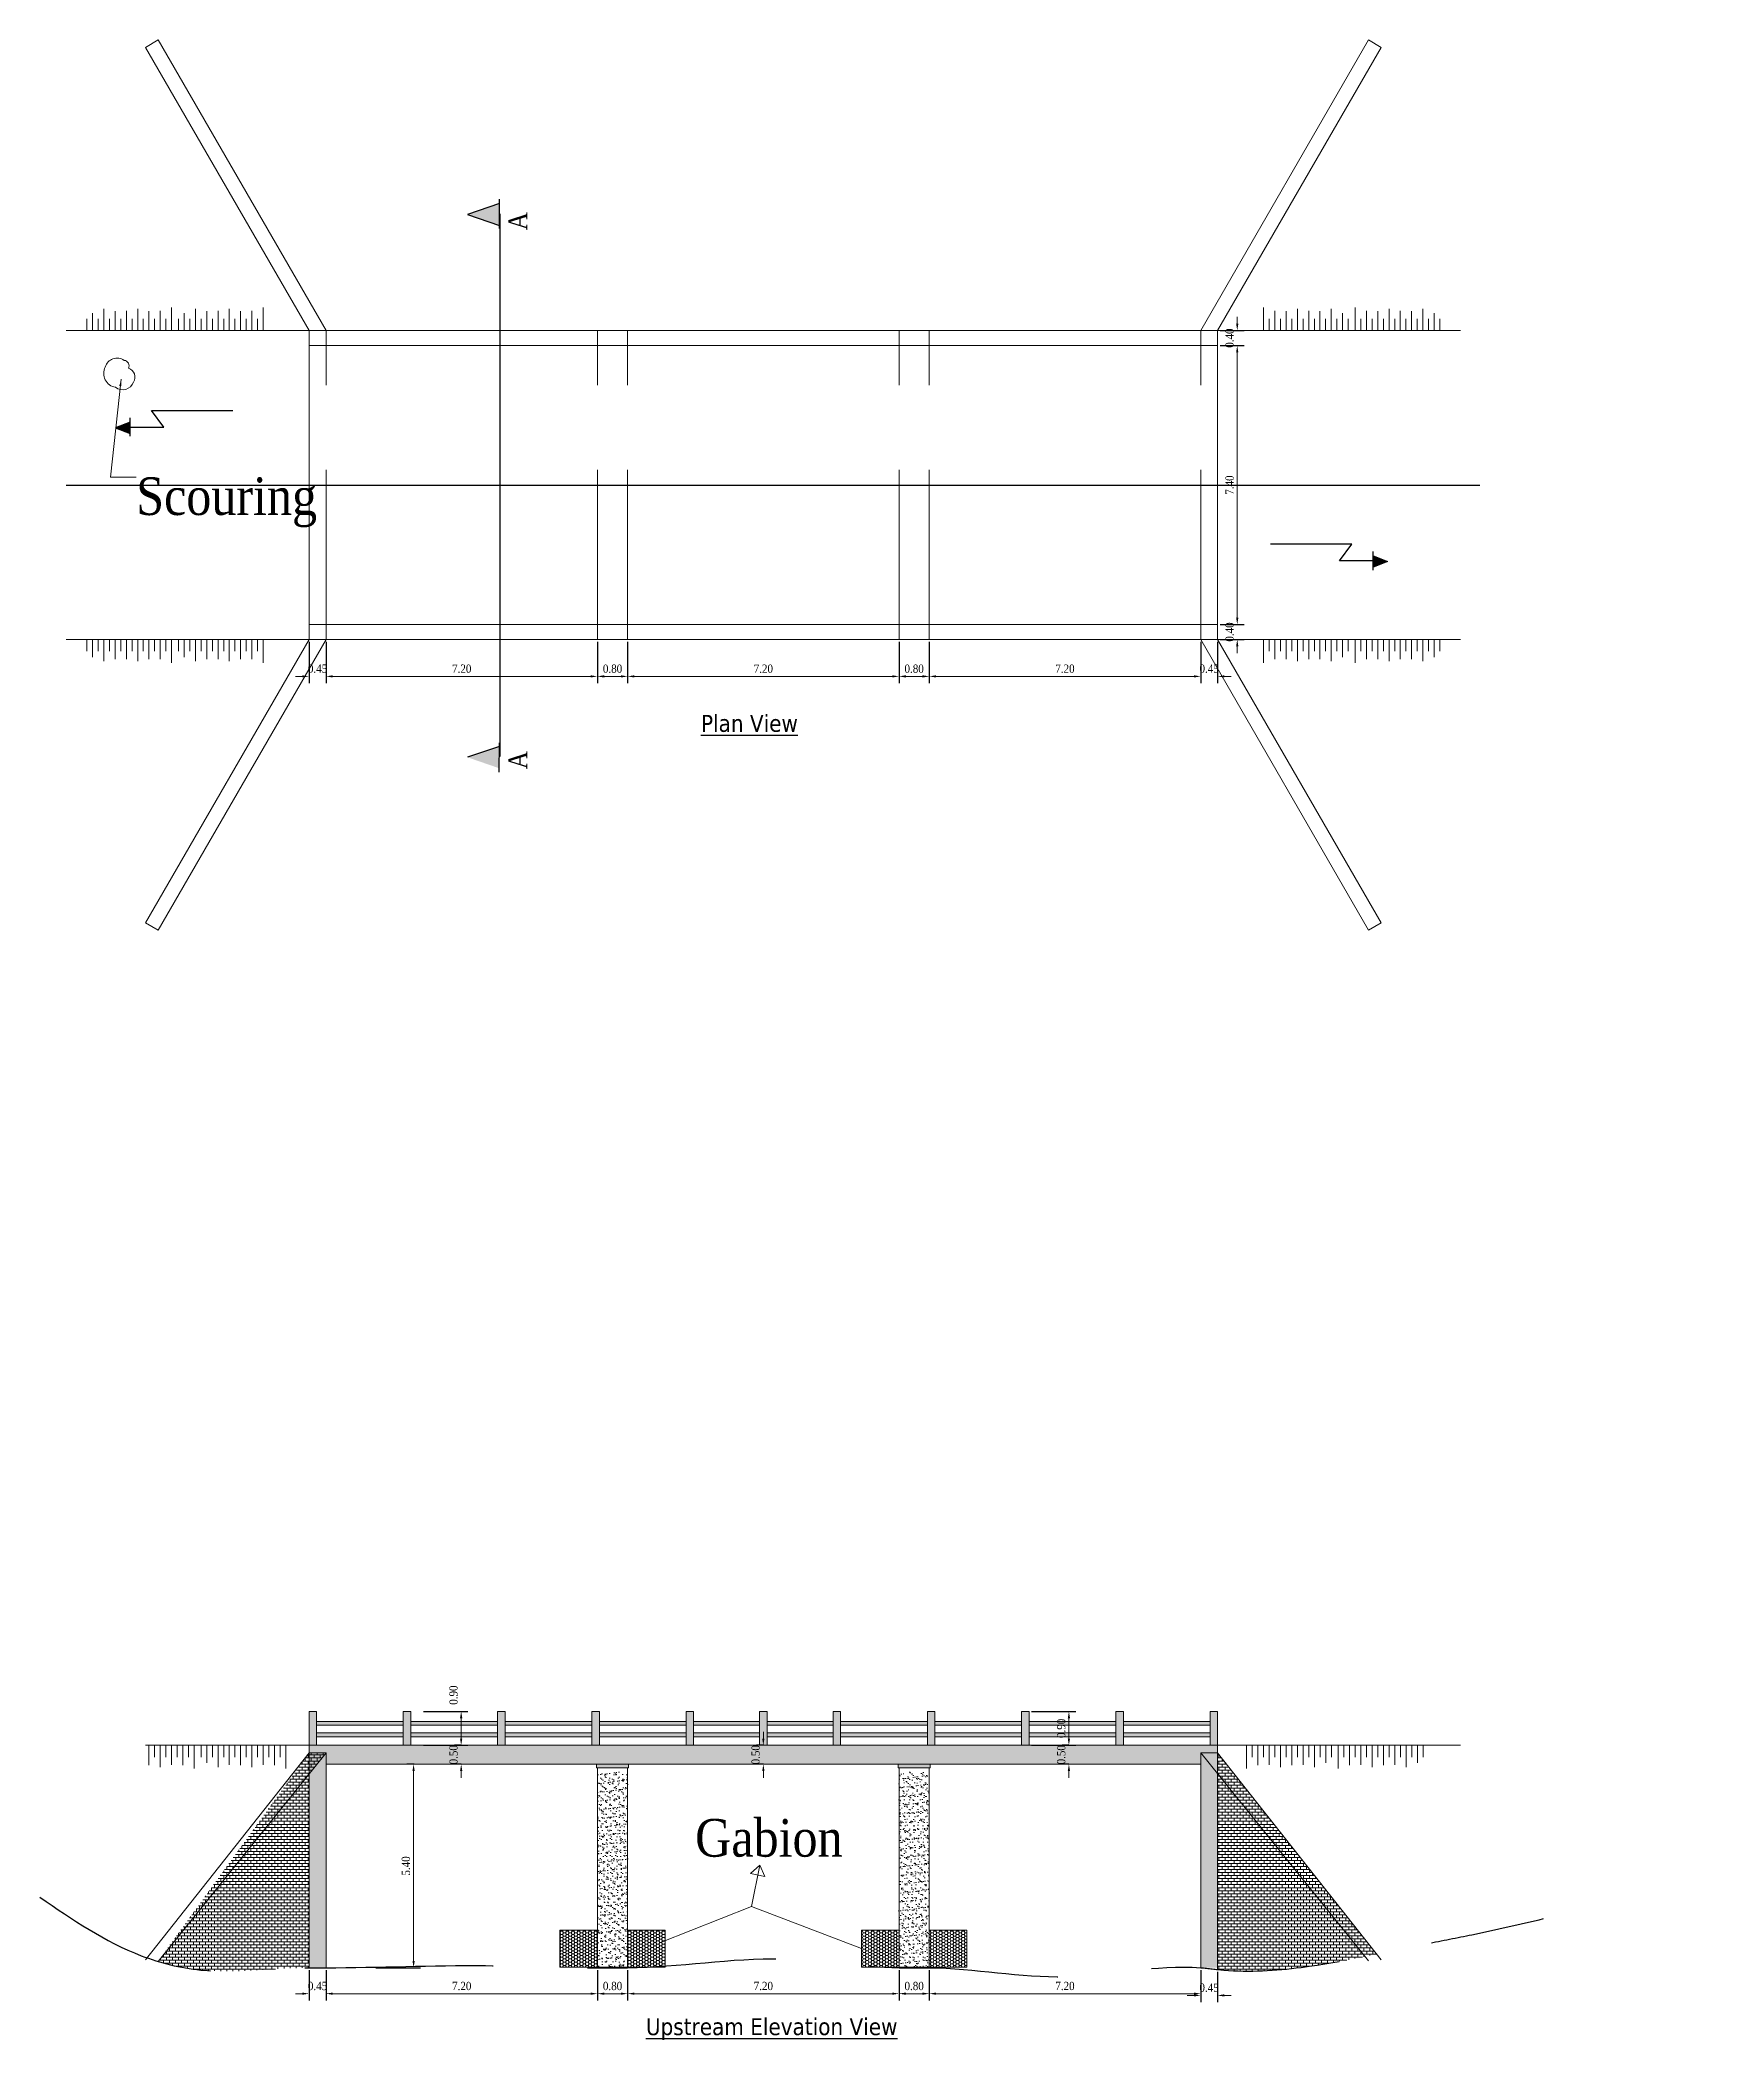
# Model space of a CAD drawing. Header units: inches. Extents: x 11.7 to 110.6, y 5.1 to 58.1.
# Drawn here: x 11.7 to 56.4, y 5.1 to 58.1 of the extents above; entities that cross this region are included whole.
import ezdxf

# ---------------------------------------------------------------- set-up
doc = ezdxf.new("R2010")
doc.units = ezdxf.units.IN
doc.header["$MEASUREMENT"] = 0
doc.linetypes.add('CENTER', pattern=[2, 1.25, -0.25, 0.25, -0.25])
doc.linetypes.add('HIDDEN', pattern=[0.375, 0.25, -0.125])
for name, color, linetype in [('center line', 251, 'CENTER'), ('Direction', 6, 'Continuous'), ('ground', 81, 'Continuous'), ('SUBSTR', 6, 'Continuous'), ('TEXT2', 7, 'Continuous'), ('Vp', 7, 'Continuous')]:
    doc.layers.add(name, color=color, linetype=linetype)
for name, color, linetype, lineweight in [('Damage', 6, 'Continuous', 15), ('dima', 7, 'Continuous', 0), ('hach', 251, 'Continuous', 0), ('hatch1', 251, 'Continuous', 0), ('Railing', 5, 'Continuous', 15), ('text', 1, 'Continuous', 0), ('wall', 4, 'Continuous', 13)]:
    doc.layers.add(name, color=color, linetype=linetype, lineweight=lineweight)
doc.styles.get("Standard").update_dxf_attribs({"font": 'GARA.TTF'})
doc.styles.add('style1', font='txt.shx', dxfattribs={"height": 0.15})
doc.dimstyles.get("Standard").update_dxf_attribs({"dimtxt": 0.35, "dimasz": 0.18, "dimexe": 0.18, "dimexo": 0.0625, "dimgap": 0.09, "dimtad": 1, "dimzin": 0, "dimdsep": 46, "dimtxsty": 'Standard', "dimcen": 0.09, "dimclrd": 253, "dimclre": 21, "dimclrt": 256, "dimadec": 0, "dimazin": 0, "dimtfac": 1, "dimtix": 1, "dimtofl": 0, "dimtmove": 0, "dimatfit": 3, "dimfxl": 1, "dimfxlon": 1, "dimtolj": 1, "dimtzin": 0, "dimlwd": -1, "dimarcsym": 0})
doc.dimstyles.new('Standard$0', dxfattribs={"dimtxt": 1.2, "dimasz": 0.5, "dimexe": 0.28, "dimexo": 0.1625, "dimgap": 0.09, "dimtad": 0, "dimzin": 0, "dimdsep": 46, "dimtxsty": 'style1', "dimblk": 'OPEN30', "dimcen": 0.09, "dimclrd": 1, "dimclre": 5, "dimclrt": 7, "dimadec": 0, "dimazin": 0, "dimtfac": 1, "dimtofl": 0, "dimtmove": 0, "dimatfit": 3, "dimfxl": 0.18, "dimfxlon": 1, "dimtolj": 1, "dimtzin": 0, "dimarcsym": 0})
pattern_1 = [(37.5, (0, 39.88059), (-0.0056694, 0.17341414), [0, -0.1368, 0, -0.153, 0, -0.14625]), (7.5, (0, 39.88059), (0.1592799, 0.2539931), [0, -0.0738, 0, -0.1233, 0, -0.04725]), (327.5, (-0.1107, 39.88059), (0.28027277, 0.0005093), [0, -0.045, 0, -0.162, 0, -0.2115]), (317.5, (-0.1107, 39.88059), (0.2705514, 0.0789908), [0, -0.0225, 0, -0.1062, 0, -0.1215])]
pattern_2 = [(37.5, (0, 0), (-0.0006299336, 0.019268238), [0, -0.0152, 0, -0.017, 0, -0.01625]), (7.5, (0, 0), (0.017697767, 0.02822146), [0, -0.0082, 0, -0.0137, 0, -0.00525]), (327.5, (-0.0123, 0), (0.0311414186, 5.65905e-05), [0, -0.005, 0, -0.018, 0, -0.0235]), (317.5, (-0.0123, 0), (0.030061266, 0.008776756), [0, -0.0025, 0, -0.0118, 0, -0.0135])]

msp = doc.modelspace()

# ---------------------------------------------------------------- texts
at = {"layer": 'dima', "color": 1, "insert": (29.065, 10.943), "char_height": 1, "width": 2.4352, "attachment_point": 1}
msp.add_mtext('{\\C7;Gabion}', dxfattribs=at)
at = {"layer": 'hach', "char_height": 0.5, "width": 0.99135, "attachment_point": 1, "rotation": 90}
for insert in [(24.11, 53.088), (24.11, 38.79)]:
    msp.add_mtext('{\\fGaramond|b0|i0|c0|p18;\\C2;A}', dxfattribs=dict(at, insert=insert))
at = {"layer": 'TEXT2', "char_height": 0.45, "attachment_point": 1}
for s, insert, width in [('{\\fTahoma|b0|i0|c0|p34;\\LPlan View}', (29.22, 40.231), 6.69771), ('{\\fTahoma|b0|i0|c0|p34;\\LUpstream Elevation View}', (27.759, 5.658), 9.54985)]:
    msp.add_mtext(s, dxfattribs=dict(at, insert=insert, width=width))
at = {"layer": 'Vp', "color": 2, "insert": (14.239, 46.534), "char_height": 1, "width": 2.73741, "attachment_point": 1}
msp.add_mtext('{\\C6;Scouring}', dxfattribs=at)

# ---------------------------------------------------------------- blocks, each defined once
blk = doc.blocks.new('*D3')
at = {"layer": 'Defpoints', "color": 0}
for p in [(21.597, 12.396), (21.678, 12.396), (19.274, 6.996)]:
    blk.add_point(p, dxfattribs=at)
at = {"layer": 'dima', "color": 21, "lineweight": -2}
for p, q in [((21.615, 12.396), (21.417, 12.396)), ((20.597, 6.996), (21.777, 6.996))]:
    blk.add_line(p, q, dxfattribs=at)
at = {"layer": 'dima', "color": 253}
blk.add_line((21.597, 7.176), (21.597, 12.216), dxfattribs=at)
for points in [[(21.567, 12.216), (21.627, 12.216), (21.597, 12.396)], [(21.567, 7.176), (21.627, 7.176), (21.597, 6.996)]]:
    blk.add_solid(points, dxfattribs=at)
at = {"layer": 'dima', "insert": (21.394, 9.696), "char_height": 0.22, "attachment_point": 5, "rotation": 90}
blk.add_mtext('\\A1;5.40', dxfattribs=at)
blk = doc.blocks.new('*D4')
at = {"layer": 'Defpoints', "color": 0}
for p in [(22.859, 12.896), (22.859, 12.896), (22.859, 12.396)]:
    blk.add_point(p, dxfattribs=at)
at = {"layer": 'dima', "color": 21, "lineweight": -2}
for p, q in [((22.859, 12.896), (22.679, 12.896)), ((22.859, 12.396), (22.679, 12.396))]:
    blk.add_line(p, q, dxfattribs=at)
at = {"layer": 'dima', "color": 253}
for p, q in [((22.859, 13.076), (22.859, 13.256)), ((22.859, 12.216), (22.859, 12.036))]:
    blk.add_line(p, q, dxfattribs=at)
for points in [[(22.829, 13.076), (22.889, 13.076), (22.859, 12.896)], [(22.829, 12.216), (22.889, 12.216), (22.859, 12.396)]]:
    blk.add_solid(points, dxfattribs=at)
at = {"layer": 'dima', "insert": (22.656, 12.646), "char_height": 0.22, "attachment_point": 5, "rotation": 90}
blk.add_mtext('\\A1;0.50', dxfattribs=at)
blk = doc.blocks.new('*D5')
at = {"layer": 'Defpoints', "color": 0}
for p in [(21.524, 13.796), (22.859, 13.796), (21.524, 12.896)]:
    blk.add_point(p, dxfattribs=at)
at = {"layer": 'dima', "color": 21, "lineweight": -2}
for p, q in [((21.859, 13.796), (23.039, 13.796)), ((21.859, 12.896), (23.039, 12.896))]:
    blk.add_line(p, q, dxfattribs=at)
at = {"layer": 'dima', "color": 253}
blk.add_line((22.859, 13.076), (22.859, 13.616), dxfattribs=at)
for points in [[(22.829, 13.616), (22.889, 13.616), (22.859, 13.796)], [(22.829, 13.076), (22.889, 13.076), (22.859, 12.896)]]:
    blk.add_solid(points, dxfattribs=at)
at = {"layer": 'dima', "insert": (22.656, 14.228), "char_height": 0.22, "attachment_point": 5, "rotation": 90}
blk.add_mtext('\\A1;0.90', dxfattribs=at)
blk = doc.blocks.new('*D6')
at = {"layer": 'Defpoints', "color": 0}
for p in [(30.874, 12.896), (30.899, 12.896), (30.899, 12.396)]:
    blk.add_point(p, dxfattribs=at)
at = {"layer": 'dima', "color": 21, "lineweight": -2}
for p, q in [((30.874, 12.896), (30.694, 12.896)), ((30.874, 12.396), (30.694, 12.396))]:
    blk.add_line(p, q, dxfattribs=at)
at = {"layer": 'dima', "color": 253}
for p, q in [((30.874, 13.076), (30.874, 13.256)), ((30.874, 12.216), (30.874, 12.036))]:
    blk.add_line(p, q, dxfattribs=at)
for points in [[(30.844, 13.076), (30.904, 13.076), (30.874, 12.896)], [(30.844, 12.216), (30.904, 12.216), (30.874, 12.396)]]:
    blk.add_solid(points, dxfattribs=at)
at = {"layer": 'dima', "insert": (30.671, 12.646), "char_height": 0.22, "attachment_point": 5, "rotation": 90}
blk.add_mtext('\\A1;0.50', dxfattribs=at)
blk = doc.blocks.new('*D7')
at = {"layer": 'Defpoints', "color": 0}
for p in [(38.979, 12.896), (38.979, 12.896), (38.979, 12.396)]:
    blk.add_point(p, dxfattribs=at)
at = {"layer": 'dima', "color": 21, "lineweight": -2}
for p, q in [((38.979, 12.896), (38.799, 12.896)), ((38.979, 12.396), (38.799, 12.396))]:
    blk.add_line(p, q, dxfattribs=at)
at = {"layer": 'dima', "color": 253}
for p, q in [((38.979, 13.076), (38.979, 13.256)), ((38.979, 12.216), (38.979, 12.036))]:
    blk.add_line(p, q, dxfattribs=at)
for points in [[(38.949, 13.076), (39.009, 13.076), (38.979, 12.896)], [(38.949, 12.216), (39.009, 12.216), (38.979, 12.396)]]:
    blk.add_solid(points, dxfattribs=at)
at = {"layer": 'dima', "insert": (38.776, 12.646), "char_height": 0.22, "attachment_point": 5, "rotation": 90}
blk.add_mtext('\\A1;0.50', dxfattribs=at)
blk = doc.blocks.new('*D8')
at = {"layer": 'Defpoints', "color": 0}
for p in [(18.824, 6.996), (19.274, 6.996), (19.274, 6.308)]:
    blk.add_point(p, dxfattribs=at)
at = {"layer": 'dima', "color": 21, "lineweight": -2}
for p, q in [((18.824, 6.934), (18.824, 6.128)), ((19.274, 6.934), (19.274, 6.128))]:
    blk.add_line(p, q, dxfattribs=at)
at = {"layer": 'dima', "color": 253}
for p, q in [((18.644, 6.308), (18.464, 6.308)), ((19.454, 6.308), (19.634, 6.308))]:
    blk.add_line(p, q, dxfattribs=at)
for points in [[(18.644, 6.338), (18.644, 6.278), (18.824, 6.308)], [(19.454, 6.338), (19.454, 6.278), (19.274, 6.308)]]:
    blk.add_solid(points, dxfattribs=at)
at = {"layer": 'dima', "insert": (19.049, 6.51), "char_height": 0.22, "attachment_point": 5}
blk.add_mtext('\\A1;0.45', dxfattribs=at)
blk = doc.blocks.new('*D9')
at = {"layer": 'Defpoints', "color": 0}
for p in [(19.274, 6.996), (26.474, 6.996), (26.474, 6.308)]:
    blk.add_point(p, dxfattribs=at)
at = {"layer": 'dima', "color": 21, "lineweight": -2}
for p, q in [((19.274, 6.934), (19.274, 6.128)), ((26.474, 6.934), (26.474, 6.128))]:
    blk.add_line(p, q, dxfattribs=at)
at = {"layer": 'dima', "color": 253}
blk.add_line((19.454, 6.308), (26.294, 6.308), dxfattribs=at)
for points in [[(19.454, 6.338), (19.454, 6.278), (19.274, 6.308)], [(26.294, 6.338), (26.294, 6.278), (26.474, 6.308)]]:
    blk.add_solid(points, dxfattribs=at)
at = {"layer": 'dima', "insert": (22.874, 6.51), "char_height": 0.22, "attachment_point": 5}
blk.add_mtext('\\A1;7.20', dxfattribs=at)
blk = doc.blocks.new('*D10')
at = {"layer": 'Defpoints', "color": 0}
for p in [(26.474, 6.996), (27.274, 6.996), (27.274, 6.308)]:
    blk.add_point(p, dxfattribs=at)
at = {"layer": 'dima', "color": 21, "lineweight": -2}
for p, q in [((26.474, 6.934), (26.474, 6.128)), ((27.274, 6.934), (27.274, 6.128))]:
    blk.add_line(p, q, dxfattribs=at)
at = {"layer": 'dima', "color": 253}
blk.add_line((26.654, 6.308), (27.094, 6.308), dxfattribs=at)
for points in [[(26.654, 6.338), (26.654, 6.278), (26.474, 6.308)], [(27.094, 6.338), (27.094, 6.278), (27.274, 6.308)]]:
    blk.add_solid(points, dxfattribs=at)
at = {"layer": 'dima', "insert": (26.874, 6.51), "char_height": 0.22, "attachment_point": 5}
blk.add_mtext('\\A1;0.80', dxfattribs=at)
blk = doc.blocks.new('*D11')
at = {"layer": 'Defpoints', "color": 0}
for p in [(27.274, 6.996), (34.474, 6.996), (34.474, 6.308)]:
    blk.add_point(p, dxfattribs=at)
at = {"layer": 'dima', "color": 21, "lineweight": -2}
for p, q in [((27.274, 6.934), (27.274, 6.128)), ((34.474, 6.934), (34.474, 6.128))]:
    blk.add_line(p, q, dxfattribs=at)
at = {"layer": 'dima', "color": 253}
blk.add_line((27.454, 6.308), (34.294, 6.308), dxfattribs=at)
for points in [[(27.454, 6.338), (27.454, 6.278), (27.274, 6.308)], [(34.294, 6.338), (34.294, 6.278), (34.474, 6.308)]]:
    blk.add_solid(points, dxfattribs=at)
at = {"layer": 'dima', "insert": (30.874, 6.51), "char_height": 0.22, "attachment_point": 5}
blk.add_mtext('\\A1;7.20', dxfattribs=at)
blk = doc.blocks.new('*D12')
at = {"layer": 'Defpoints', "color": 0}
for p in [(34.474, 6.996), (35.274, 6.996), (35.274, 6.308)]:
    blk.add_point(p, dxfattribs=at)
at = {"layer": 'dima', "color": 21, "lineweight": -2}
for p, q in [((34.474, 6.934), (34.474, 6.128)), ((35.274, 6.934), (35.274, 6.128))]:
    blk.add_line(p, q, dxfattribs=at)
at = {"layer": 'dima', "color": 253}
blk.add_line((34.654, 6.308), (35.094, 6.308), dxfattribs=at)
for points in [[(34.654, 6.338), (34.654, 6.278), (34.474, 6.308)], [(35.094, 6.338), (35.094, 6.278), (35.274, 6.308)]]:
    blk.add_solid(points, dxfattribs=at)
at = {"layer": 'dima', "insert": (34.874, 6.51), "char_height": 0.22, "attachment_point": 5}
blk.add_mtext('\\A1;0.80', dxfattribs=at)
blk = doc.blocks.new('*D13')
at = {"layer": 'Defpoints', "color": 0}
for p in [(35.274, 6.996), (42.474, 6.996), (42.474, 6.308)]:
    blk.add_point(p, dxfattribs=at)
at = {"layer": 'dima', "color": 21, "lineweight": -2}
for p, q in [((35.274, 6.934), (35.274, 6.128)), ((42.474, 6.934), (42.474, 6.128))]:
    blk.add_line(p, q, dxfattribs=at)
at = {"layer": 'dima', "color": 253}
blk.add_line((35.454, 6.308), (42.294, 6.308), dxfattribs=at)
for points in [[(35.454, 6.338), (35.454, 6.278), (35.274, 6.308)], [(42.294, 6.338), (42.294, 6.278), (42.474, 6.308)]]:
    blk.add_solid(points, dxfattribs=at)
at = {"layer": 'dima', "insert": (38.874, 6.51), "char_height": 0.22, "attachment_point": 5}
blk.add_mtext('\\A1;7.20', dxfattribs=at)
blk = doc.blocks.new('*D14')
at = {"layer": 'Defpoints', "color": 0}
for p in [(42.474, 6.996), (42.919, 6.951), (42.919, 6.262)]:
    blk.add_point(p, dxfattribs=at)
at = {"layer": 'dima', "color": 21, "lineweight": -2}
for p, q in [((42.474, 6.934), (42.474, 6.082)), ((42.919, 6.888), (42.919, 6.082))]:
    blk.add_line(p, q, dxfattribs=at)
at = {"layer": 'dima', "color": 253}
for p, q in [((42.294, 6.262), (42.114, 6.262)), ((43.099, 6.262), (43.279, 6.262))]:
    blk.add_line(p, q, dxfattribs=at)
for points in [[(42.294, 6.292), (42.294, 6.232), (42.474, 6.262)], [(43.099, 6.292), (43.099, 6.232), (42.919, 6.262)]]:
    blk.add_solid(points, dxfattribs=at)
at = {"layer": 'dima', "insert": (42.697, 6.465), "char_height": 0.22, "attachment_point": 5}
blk.add_mtext('\\A1;0.45', dxfattribs=at)
blk = doc.blocks.new('*D15')
at = {"layer": 'Defpoints', "color": 0}
for p in [(18.824, 42.229), (19.274, 42.229), (19.274, 41.252)]:
    blk.add_point(p, dxfattribs=at)
at = {"layer": 'dima', "color": 21, "lineweight": -2}
for p, q in [((18.824, 42.166), (18.824, 41.072)), ((19.274, 42.166), (19.274, 41.072))]:
    blk.add_line(p, q, dxfattribs=at)
at = {"layer": 'dima', "color": 253}
for p, q in [((18.644, 41.252), (18.464, 41.252)), ((19.454, 41.252), (19.634, 41.252))]:
    blk.add_line(p, q, dxfattribs=at)
for points in [[(18.644, 41.282), (18.644, 41.222), (18.824, 41.252)], [(19.454, 41.282), (19.454, 41.222), (19.274, 41.252)]]:
    blk.add_solid(points, dxfattribs=at)
at = {"layer": 'dima', "insert": (19.049, 41.455), "char_height": 0.22, "attachment_point": 5}
blk.add_mtext('\\A1;0.45', dxfattribs=at)
blk = doc.blocks.new('*D16')
at = {"layer": 'Defpoints', "color": 0}
for p in [(19.274, 42.229), (26.474, 42.229), (26.474, 41.252)]:
    blk.add_point(p, dxfattribs=at)
at = {"layer": 'dima', "color": 21, "lineweight": -2}
for p, q in [((19.274, 42.166), (19.274, 41.072)), ((26.474, 42.166), (26.474, 41.072))]:
    blk.add_line(p, q, dxfattribs=at)
at = {"layer": 'dima', "color": 253}
blk.add_line((19.454, 41.252), (26.294, 41.252), dxfattribs=at)
for points in [[(19.454, 41.282), (19.454, 41.222), (19.274, 41.252)], [(26.294, 41.282), (26.294, 41.222), (26.474, 41.252)]]:
    blk.add_solid(points, dxfattribs=at)
at = {"layer": 'dima', "insert": (22.874, 41.454), "char_height": 0.22, "attachment_point": 5}
blk.add_mtext('\\A1;7.20', dxfattribs=at)
blk = doc.blocks.new('*D17')
at = {"layer": 'Defpoints', "color": 0}
for p in [(26.474, 42.229), (27.274, 42.229), (27.274, 41.252)]:
    blk.add_point(p, dxfattribs=at)
at = {"layer": 'dima', "color": 21, "lineweight": -2}
for p, q in [((26.474, 42.166), (26.474, 41.072)), ((27.274, 42.166), (27.274, 41.072))]:
    blk.add_line(p, q, dxfattribs=at)
at = {"layer": 'dima', "color": 253}
blk.add_line((26.654, 41.252), (27.094, 41.252), dxfattribs=at)
for points in [[(26.654, 41.282), (26.654, 41.222), (26.474, 41.252)], [(27.094, 41.282), (27.094, 41.222), (27.274, 41.252)]]:
    blk.add_solid(points, dxfattribs=at)
at = {"layer": 'dima', "insert": (26.874, 41.454), "char_height": 0.22, "attachment_point": 5}
blk.add_mtext('\\A1;0.80', dxfattribs=at)
blk = doc.blocks.new('*D18')
at = {"layer": 'Defpoints', "color": 0}
for p in [(27.274, 42.229), (34.474, 42.229), (34.474, 41.252)]:
    blk.add_point(p, dxfattribs=at)
at = {"layer": 'dima', "color": 21, "lineweight": -2}
for p, q in [((27.274, 42.166), (27.274, 41.072)), ((34.474, 42.166), (34.474, 41.072))]:
    blk.add_line(p, q, dxfattribs=at)
at = {"layer": 'dima', "color": 253}
blk.add_line((27.454, 41.252), (34.294, 41.252), dxfattribs=at)
for points in [[(27.454, 41.282), (27.454, 41.222), (27.274, 41.252)], [(34.294, 41.282), (34.294, 41.222), (34.474, 41.252)]]:
    blk.add_solid(points, dxfattribs=at)
at = {"layer": 'dima', "insert": (30.874, 41.454), "char_height": 0.22, "attachment_point": 5}
blk.add_mtext('\\A1;7.20', dxfattribs=at)
blk = doc.blocks.new('*D19')
at = {"layer": 'Defpoints', "color": 0}
for p in [(34.474, 42.229), (35.274, 42.229), (35.274, 41.252)]:
    blk.add_point(p, dxfattribs=at)
at = {"layer": 'dima', "color": 21, "lineweight": -2}
for p, q in [((34.474, 42.166), (34.474, 41.072)), ((35.274, 42.166), (35.274, 41.072))]:
    blk.add_line(p, q, dxfattribs=at)
at = {"layer": 'dima', "color": 253}
blk.add_line((34.654, 41.252), (35.094, 41.252), dxfattribs=at)
for points in [[(34.654, 41.282), (34.654, 41.222), (34.474, 41.252)], [(35.094, 41.282), (35.094, 41.222), (35.274, 41.252)]]:
    blk.add_solid(points, dxfattribs=at)
at = {"layer": 'dima', "insert": (34.874, 41.454), "char_height": 0.22, "attachment_point": 5}
blk.add_mtext('\\A1;0.80', dxfattribs=at)
blk = doc.blocks.new('*D20')
at = {"layer": 'Defpoints', "color": 0}
for p in [(35.274, 42.229), (42.474, 42.229), (42.474, 41.252)]:
    blk.add_point(p, dxfattribs=at)
at = {"layer": 'dima', "color": 21, "lineweight": -2}
for p, q in [((35.274, 42.166), (35.274, 41.072)), ((42.474, 42.166), (42.474, 41.072))]:
    blk.add_line(p, q, dxfattribs=at)
at = {"layer": 'dima', "color": 253}
blk.add_line((35.454, 41.252), (42.294, 41.252), dxfattribs=at)
for points in [[(35.454, 41.282), (35.454, 41.222), (35.274, 41.252)], [(42.294, 41.282), (42.294, 41.222), (42.474, 41.252)]]:
    blk.add_solid(points, dxfattribs=at)
at = {"layer": 'dima', "insert": (38.874, 41.454), "char_height": 0.22, "attachment_point": 5}
blk.add_mtext('\\A1;7.20', dxfattribs=at)
blk = doc.blocks.new('*D21')
at = {"layer": 'Defpoints', "color": 0}
for p in [(42.474, 42.229), (42.924, 42.229), (42.924, 41.252)]:
    blk.add_point(p, dxfattribs=at)
at = {"layer": 'dima', "color": 21, "lineweight": -2}
for p, q in [((42.474, 42.166), (42.474, 41.072)), ((42.924, 42.166), (42.924, 41.072))]:
    blk.add_line(p, q, dxfattribs=at)
at = {"layer": 'dima', "color": 253}
for p, q in [((42.294, 41.252), (42.114, 41.252)), ((43.104, 41.252), (43.284, 41.252))]:
    blk.add_line(p, q, dxfattribs=at)
for points in [[(42.294, 41.282), (42.294, 41.222), (42.474, 41.252)], [(43.104, 41.282), (43.104, 41.222), (42.924, 41.252)]]:
    blk.add_solid(points, dxfattribs=at)
at = {"layer": 'dima', "insert": (42.699, 41.455), "char_height": 0.22, "attachment_point": 5}
blk.add_mtext('\\A1;0.45', dxfattribs=at)
blk = doc.blocks.new('*D22')
at = {"layer": 'Defpoints', "color": 0}
for p in [(42.924, 42.629), (43.444, 42.629), (42.924, 42.229)]:
    blk.add_point(p, dxfattribs=at)
at = {"layer": 'dima', "color": 253}
for p, q in [((43.444, 42.809), (43.444, 42.989)), ((43.444, 42.049), (43.444, 41.869))]:
    blk.add_line(p, q, dxfattribs=at)
at = {"layer": 'dima', "color": 21, "lineweight": -2}
for p, q in [((42.987, 42.629), (43.624, 42.629)), ((42.987, 42.229), (43.624, 42.229))]:
    blk.add_line(p, q, dxfattribs=at)
at = {"layer": 'dima', "color": 253}
for points in [[(43.414, 42.809), (43.474, 42.809), (43.444, 42.629)], [(43.414, 42.049), (43.474, 42.049), (43.444, 42.229)]]:
    blk.add_solid(points, dxfattribs=at)
at = {"layer": 'dima', "insert": (43.242, 42.429), "char_height": 0.22, "attachment_point": 5, "rotation": 90}
blk.add_mtext('\\A1;0.40', dxfattribs=at)
blk = doc.blocks.new('*D23')
at = {"layer": 'Defpoints', "color": 0}
for p in [(42.924, 50.026), (43.444, 50.026), (42.924, 42.629)]:
    blk.add_point(p, dxfattribs=at)
at = {"layer": 'dima', "color": 21, "lineweight": -2}
for p, q in [((42.987, 50.026), (43.624, 50.026)), ((42.987, 42.629), (43.624, 42.629))]:
    blk.add_line(p, q, dxfattribs=at)
at = {"layer": 'dima', "color": 253}
blk.add_line((43.444, 42.809), (43.444, 49.846), dxfattribs=at)
for points in [[(43.414, 49.846), (43.474, 49.846), (43.444, 50.026)], [(43.414, 42.809), (43.474, 42.809), (43.444, 42.629)]]:
    blk.add_solid(points, dxfattribs=at)
at = {"layer": 'dima', "insert": (43.242, 46.327), "char_height": 0.22, "attachment_point": 5, "rotation": 90}
blk.add_mtext('\\A1;7.40', dxfattribs=at)
blk = doc.blocks.new('*D24')
at = {"layer": 'Defpoints', "color": 0}
for p in [(42.924, 50.426), (43.444, 50.426), (42.924, 50.026)]:
    blk.add_point(p, dxfattribs=at)
at = {"layer": 'dima', "color": 21, "lineweight": -2}
for p, q in [((42.987, 50.426), (43.624, 50.426)), ((42.987, 50.026), (43.624, 50.026))]:
    blk.add_line(p, q, dxfattribs=at)
at = {"layer": 'dima', "color": 253}
for p, q in [((43.444, 50.606), (43.444, 50.786)), ((43.444, 49.846), (43.444, 49.666))]:
    blk.add_line(p, q, dxfattribs=at)
for points in [[(43.414, 50.606), (43.474, 50.606), (43.444, 50.426)], [(43.414, 49.846), (43.474, 49.846), (43.444, 50.026)]]:
    blk.add_solid(points, dxfattribs=at)
at = {"layer": 'dima', "insert": (43.242, 50.226), "char_height": 0.22, "attachment_point": 5, "rotation": 90}
blk.add_mtext('\\A1;0.40', dxfattribs=at)
blk = doc.blocks.new('*D34')
at = {"layer": 'Defpoints', "color": 0}
for p in [(37.924, 13.796), (38.979, 13.796), (37.924, 12.896)]:
    blk.add_point(p, dxfattribs=at)
at = {"layer": 'dima', "color": 21, "lineweight": -2}
for p, q in [((37.987, 13.796), (39.159, 13.796)), ((37.987, 12.896), (39.159, 12.896))]:
    blk.add_line(p, q, dxfattribs=at)
at = {"layer": 'dima', "color": 253}
blk.add_line((38.979, 13.076), (38.979, 13.616), dxfattribs=at)
for points in [[(38.949, 13.616), (39.009, 13.616), (38.979, 13.796)], [(38.949, 13.076), (39.009, 13.076), (38.979, 12.896)]]:
    blk.add_solid(points, dxfattribs=at)
at = {"layer": 'dima', "insert": (38.777, 13.346), "char_height": 0.22, "attachment_point": 5, "rotation": 90}
blk.add_mtext('\\A1;0.90', dxfattribs=at)

# ---------------------------------------------------------------- dimensions: what is measured, and where the dimension line sits
at = {"layer": 'dima'}
for base, p1, p2, picture, middle in [((43.444, 50.426), (42.924, 50.026), (42.924, 50.426), '*D24', (43.242, 50.226)), ((43.444, 50.026), (42.924, 42.629), (42.924, 50.026), '*D23', (43.242, 46.327)), ((43.444, 42.629), (42.924, 42.229), (42.924, 42.629), '*D22', (43.242, 42.429)), ((38.979, 13.796), (37.924, 12.896), (37.924, 13.796), '*D34', (38.777, 13.346)), ((22.859, 12.896), (22.859, 12.396), (22.859, 12.896), '*D4', (22.656, 12.646)), ((30.874, 12.896), (30.899, 12.396), (30.899, 12.896), '*D6', (30.671, 12.646)), ((38.979, 12.896), (38.979, 12.396), (38.979, 12.896), '*D7', (38.776, 12.646)), ((21.597, 12.396), (19.274, 6.996), (21.678, 12.396), '*D3', (21.394, 9.696))]:
    dim = msp.add_linear_dim(base=base, p1=p1, p2=p2, angle=90, dimstyle='Standard$0', override={"dimtxt": 0.22, "dimasz": 0.18, "dimexe": 0.18, "dimexo": 0.0625, "dimtad": 1, "dimtxsty": 'Standard', "dimclrd": 253, "dimclre": 21, "dimclrt": 256, "dimtix": 1, "dimtmove": 1, "dimfxl": 1, "dimlwd": 65535}, dxfattribs=at)
    dim.commit()
    dim.dimension.update_dxf_attribs({"geometry": picture, "text_midpoint": middle})
for base, p1, p2, picture, middle in [((19.274, 41.252), (18.824, 42.229), (19.274, 42.229), '*D15', (19.049, 41.455)), ((26.474, 41.252), (19.274, 42.229), (26.474, 42.229), '*D16', (22.874, 41.454)), ((27.274, 41.252), (26.474, 42.229), (27.274, 42.229), '*D17', (26.874, 41.454)), ((34.474, 41.252), (27.274, 42.229), (34.474, 42.229), '*D18', (30.874, 41.454)), ((35.274, 41.252), (34.474, 42.229), (35.274, 42.229), '*D19', (34.874, 41.454)), ((42.474, 41.252), (35.274, 42.229), (42.474, 42.229), '*D20', (38.874, 41.454)), ((42.924, 41.252), (42.474, 42.229), (42.924, 42.229), '*D21', (42.699, 41.455)), ((19.274, 6.308), (18.824, 6.996), (19.274, 6.996), '*D8', (19.049, 6.51)), ((26.474, 6.308), (19.274, 6.996), (26.474, 6.996), '*D9', (22.874, 6.51)), ((27.274, 6.308), (26.474, 6.996), (27.274, 6.996), '*D10', (26.874, 6.51)), ((34.474, 6.308), (27.274, 6.996), (34.474, 6.996), '*D11', (30.874, 6.51)), ((35.274, 6.308), (34.474, 6.996), (35.274, 6.996), '*D12', (34.874, 6.51)), ((42.474, 6.308), (35.274, 6.996), (42.474, 6.996), '*D13', (38.874, 6.51)), ((42.9192, 6.2621), (42.4741, 6.9965), (42.9192, 6.9508), '*D14', (42.6967, 6.4648))]:
    dim = msp.add_linear_dim(base=base, p1=p1, p2=p2, dimstyle='Standard$0', override={"dimtxt": 0.22, "dimasz": 0.18, "dimexe": 0.18, "dimexo": 0.0625, "dimtad": 1, "dimtxsty": 'Standard', "dimclrd": 253, "dimclre": 21, "dimclrt": 256, "dimtix": 1, "dimtmove": 1, "dimfxl": 1, "dimlwd": 65535}, dxfattribs=at)
    dim.commit()
    dim.dimension.update_dxf_attribs({"geometry": picture, "text_midpoint": middle})
dim = msp.add_linear_dim(base=(22.859, 13.796), p1=(21.524, 12.896), p2=(21.524, 13.796), angle=90, dimstyle='Standard$0', override={"dimtxt": 0.22, "dimasz": 0.18, "dimexe": 0.18, "dimexo": 0.0625, "dimtad": 1, "dimtxsty": 'Standard', "dimclrd": 253, "dimclre": 21, "dimclrt": 256, "dimtix": 1, "dimtmove": 1, "dimfxl": 1, "dimlwd": 65535}, dxfattribs=at)
dim.commit()
dim.dimension.update_dxf_attribs({"geometry": '*D5', "text_midpoint": (22.859, 14.228), "dimtype": 160})

# ---------------------------------------------------------------- hatches: boundary and pattern name
at = {"layer": 'dima'}
h = msp.add_hatch(color=1, dxfattribs=at)
h.set_gradient(color1=(0, 0, 255), one_color=1, tint=1)
h.paths.add_polyline_path([(21.324, 13.427), (21.324, 13.527), (19.024, 13.527), (19.024, 13.427)])
h = msp.add_hatch(color=1, dxfattribs=at)
h.set_gradient(color1=(0, 0, 255), one_color=1, tint=1)
h.paths.add_polyline_path([(23.824, 13.527), (21.524, 13.527), (21.524, 13.427), (23.824, 13.427)])
h = msp.add_hatch(color=1, dxfattribs=at)
h.set_gradient(color1=(0, 0, 255), one_color=1, tint=1)
h.paths.add_polyline_path([(26.324, 13.527), (24.024, 13.527), (24.024, 13.427), (26.324, 13.427)])
h = msp.add_hatch(color=1, dxfattribs=at)
h.set_gradient(color1=(0, 0, 255), one_color=1, tint=1)
h.paths.add_polyline_path([(28.824, 13.527), (26.524, 13.527), (26.524, 13.427), (28.824, 13.427)])
h = msp.add_hatch(color=1, dxfattribs=at)
h.set_gradient(color1=(0, 0, 255), one_color=1, tint=1)
h.paths.add_polyline_path([(30.774, 13.527), (29.024, 13.527), (29.024, 13.427), (30.774, 13.427)])
h = msp.add_hatch(color=1, dxfattribs=at)
h.set_gradient(color1=(0, 0, 255), one_color=1, tint=1)
h.paths.add_polyline_path([(32.724, 13.527), (30.974, 13.527), (30.974, 13.427), (32.724, 13.427)])
h = msp.add_hatch(color=1, dxfattribs=at)
h.set_gradient(color1=(0, 0, 255), one_color=1, tint=1)
h.paths.add_polyline_path([(35.224, 13.527), (32.924, 13.527), (32.924, 13.427), (35.224, 13.427)])
h = msp.add_hatch(color=1, dxfattribs=at)
h.set_gradient(color1=(0, 0, 255), one_color=1, tint=1)
h.paths.add_polyline_path([(37.724, 13.527), (35.424, 13.527), (35.424, 13.427), (37.724, 13.427)])
h = msp.add_hatch(color=1, dxfattribs=at)
h.set_gradient(color1=(0, 0, 255), one_color=1, tint=1)
h.paths.add_polyline_path([(40.224, 13.527), (37.924, 13.527), (37.924, 13.427), (40.224, 13.427)])
h = msp.add_hatch(color=1, dxfattribs=at)
h.set_gradient(color1=(0, 0, 255), one_color=1, tint=1)
h.paths.add_polyline_path([(42.724, 13.527), (40.424, 13.527), (40.424, 13.427), (42.724, 13.427)])
h = msp.add_hatch(color=1, dxfattribs=at)
h.set_gradient(color1=(0, 0, 255), one_color=1, tint=1)
h.paths.add_polyline_path([(21.324, 13.225), (19.024, 13.225), (19.024, 13.125), (21.324, 13.125)])
h = msp.add_hatch(color=1, dxfattribs=at)
h.set_gradient(color1=(0, 0, 255), one_color=1, tint=1)
h.paths.add_polyline_path([(23.824, 13.225), (21.524, 13.225), (21.524, 13.125), (23.824, 13.125)])
h = msp.add_hatch(color=1, dxfattribs=at)
h.set_gradient(color1=(0, 0, 255), one_color=1, tint=1)
h.paths.add_polyline_path([(26.324, 13.225), (24.024, 13.225), (24.024, 13.125), (26.324, 13.125)])
h = msp.add_hatch(color=1, dxfattribs=at)
h.set_gradient(color1=(0, 0, 255), one_color=1, tint=1)
h.paths.add_polyline_path([(28.824, 13.225), (26.524, 13.225), (26.524, 13.125), (28.824, 13.125)])
h = msp.add_hatch(color=1, dxfattribs=at)
h.set_gradient(color1=(0, 0, 255), one_color=1, tint=1)
h.paths.add_polyline_path([(30.774, 13.225), (29.024, 13.225), (29.024, 13.125), (30.774, 13.125)])
h = msp.add_hatch(color=1, dxfattribs=at)
h.set_gradient(color1=(0, 0, 255), one_color=1, tint=1)
h.paths.add_polyline_path([(32.724, 13.225), (30.974, 13.225), (30.974, 13.125), (32.724, 13.125)])
h = msp.add_hatch(color=1, dxfattribs=at)
h.set_gradient(color1=(0, 0, 255), one_color=1, tint=1)
h.paths.add_polyline_path([(35.224, 13.225), (32.924, 13.225), (32.924, 13.125), (35.224, 13.125)])
h = msp.add_hatch(color=1, dxfattribs=at)
h.set_gradient(color1=(0, 0, 255), one_color=1, tint=1)
h.paths.add_polyline_path([(37.724, 13.225), (35.424, 13.225), (35.424, 13.125), (37.724, 13.125)])
h = msp.add_hatch(color=1, dxfattribs=at)
h.set_gradient(color1=(0, 0, 255), one_color=1, tint=1)
h.paths.add_polyline_path([(40.224, 13.225), (37.924, 13.225), (37.924, 13.125), (40.224, 13.125)])
h = msp.add_hatch(color=1, dxfattribs=at)
h.set_gradient(color1=(0, 0, 255), one_color=1, tint=1)
h.paths.add_polyline_path([(42.724, 13.225), (40.424, 13.225), (40.424, 13.125), (42.724, 13.125)])
h = msp.add_hatch(dxfattribs=at)
h.set_pattern_fill('AR-B816', scale=0.01, style=0)
edge = h.paths.add_edge_path()
edge.add_line((19.274, 12.696), (14.819, 7.164))
edge.add_line((18.824, 12.696), (14.487, 7.206))
edge.add_line((18.824, 12.696), (19.274, 12.696))
h = msp.add_hatch(dxfattribs=at)
h.set_pattern_fill('AR-SAND', scale=0.01, style=0)
h.set_pattern_definition(pattern_2)
h.paths.add_polyline_path([(27.299, 12.396), (26.449, 12.396), (26.449, 12.296), (27.299, 12.296)])
h = msp.add_hatch(dxfattribs=at)
h.set_pattern_fill('AR-SAND', scale=0.01, style=0)
h.set_pattern_definition(pattern_2)
h.paths.add_polyline_path([(34.449, 12.396), (34.449, 12.296), (35.299, 12.296), (35.299, 12.396)])
h = msp.add_hatch(dxfattribs=at)
h.set_pattern_fill('AR-B816', scale=0.01, style=0)
edge = h.paths.add_edge_path()
edge.add_line((42.924, 12.697), (42.923, 12.14))
edge.add_line((42.923, 12.14), (46.833, 7.294))
edge.add_spline(control_points=[(46.833, 7.294), (46.936, 7.315), (47.04, 7.336), (47.143, 7.357)], knot_values=[35.667082, 35.667082, 35.667082, 35.667082, 35.98303, 35.98303, 35.98303, 35.98303], degree=3, periodic=0)
edge.add_line((47.143, 7.357), (42.924, 12.697))
h = msp.add_hatch(dxfattribs=at)
h.set_pattern_fill('AR-B816', scale=0.01, style=0)
edge = h.paths.add_edge_path()
edge.add_line((18.824, 12.138), (14.819, 7.164))
edge.add_spline(control_points=[(14.819, 7.164), (15.188, 7.053), (16.517, 6.781), (17.866, 6.989), (18.824, 6.996)], knot_values=[3.571311, 3.571311, 3.571311, 3.571311, 4.723771, 7.598069, 7.598069, 7.598069, 7.598069], degree=3, periodic=0)
edge.add_line((18.824, 6.996), (18.824, 12.138))
h = msp.add_hatch(dxfattribs=at)
h.set_pattern_fill('AR-B816', scale=0.01, style=0)
edge = h.paths.add_edge_path()
edge.add_spline(control_points=[(42.919, 6.951), (42.976, 6.945), (43.713, 6.869), (45.035, 6.958), (46.271, 7.182), (46.833, 7.294)], knot_values=[31.727623, 31.727623, 31.727623, 31.727623, 31.897606, 33.948429, 35.667082, 35.667082, 35.667082, 35.667082], degree=3, periodic=0)
edge.add_line((46.833, 7.294), (42.923, 12.14))
edge.add_line((42.923, 12.14), (42.919, 6.951))
h = msp.add_hatch(dxfattribs=at)
h.set_pattern_fill('HONEY', scale=0.4, style=0)
h.paths.add_polyline_path([(25.475, 7.996), (25.475, 7.01), (26.474, 7.01), (26.474, 7.996)])
h = msp.add_hatch(dxfattribs=at)
h.set_pattern_fill('HONEY', scale=0.4, style=0)
edge = h.paths.add_edge_path()
edge.add_line((27.274, 7.01), (27.762, 7.01))
edge.add_spline(control_points=[(27.274, 6.996), (27.608, 6.999), (27.941, 7.017), (28.274, 7.041)], knot_values=[16.048949, 16.048949, 16.048949, 16.048949, 17.049363, 17.049363, 17.049363, 17.049363], degree=3, periodic=0)
edge.add_line((28.274, 7.041), (28.274, 7.996))
edge.add_line((28.274, 7.996), (27.274, 7.996))
edge.add_line((27.274, 7.996), (27.274, 7.01))
h = msp.add_hatch(dxfattribs=at)
h.set_pattern_fill('HONEY', scale=0.4, style=0)
h.paths.add_polyline_path([(33.475, 7.01), (34.474, 7.01), (34.474, 7.996), (33.475, 7.996)])
h = msp.add_hatch(dxfattribs=at)
h.set_pattern_fill('HONEY', scale=0.4, style=0)
h.paths.add_polyline_path([(36.274, 7.996), (35.274, 7.996), (35.274, 7.01), (36.274, 7.01)])
at = {"layer": 'hatch1'}
h = msp.add_hatch(dxfattribs=at)
h.set_pattern_fill('AR-SAND', color=256, scale=0.09, style=0)
h.set_pattern_definition(pattern_1)
h.paths.add_polyline_path([(19.024, 13.796), (18.824, 13.796), (18.824, 12.896), (19.024, 12.896)])
h.paths.add_polyline_path([(21.524, 13.796), (21.324, 13.796), (21.324, 12.896), (21.524, 12.896)])
h.paths.add_polyline_path([(24.024, 13.796), (23.824, 13.796), (23.824, 12.896), (24.024, 12.896)])
h.paths.add_polyline_path([(26.524, 13.796), (26.324, 13.796), (26.324, 12.896), (26.524, 12.896)])
h.paths.add_polyline_path([(29.024, 13.796), (28.824, 13.796), (28.824, 12.896), (29.024, 12.896)])
h.paths.add_polyline_path([(30.974, 13.796), (30.774, 13.796), (30.774, 12.896), (30.974, 12.896)])
h.paths.add_polyline_path([(32.924, 13.796), (32.724, 13.796), (32.724, 12.896), (32.924, 12.896)])
h.paths.add_polyline_path([(35.424, 13.796), (35.224, 13.796), (35.224, 12.896), (35.424, 12.896)])
h.paths.add_polyline_path([(37.924, 13.796), (37.724, 13.796), (37.724, 12.896), (37.924, 12.896)])
h.paths.add_polyline_path([(40.424, 13.796), (40.224, 13.796), (40.224, 12.896), (40.424, 12.896)])
h.paths.add_polyline_path([(42.924, 13.796), (42.724, 13.796), (42.724, 12.896), (42.924, 12.896)])
h = msp.add_hatch(dxfattribs=at)
h.set_pattern_fill('AR-CONC', color=256, scale=0.065, style=0)
h.set_pattern_definition([(50, (0, 39.8806), (0.466219, -0.040789), [0.04875, -0.53625]), (355, (0, 39.8806), (-0.0901884, 0.488925), [0.039, -0.429]), (100.4514, (0.03885, 39.8772), (0.376031, 0.4481357), [0.041431, -0.4557424]), (46.1842, (0, 40.0106), (0.693707, -0.1075874), [0.073125, -0.804375]), (96.6356, (0.0578, 40.0016), (0.607531, 0.633177), [0.062147, -0.683613]), (351.1842, (0, 40.0106), (0.60753, 0.633177), [0.0585, -0.6435]), (21, (0.065, 39.9781), (0.3879896, -0.2617023), [0.04875, -0.53625]), (326, (0.065, 39.9781), (0.158155, 0.4713475), [0.039, -0.429]), (71.4514, (0.09733, 39.9563), (0.5461447, 0.209645), [0.041431, -0.4557424]), (37.5, (0, 39.88059), (0.0079039, 0.216381), [0, -0.4238, 0, -0.4355, 0, -0.430625]), (7.5, (0, 39.88059), (0.1709952, 0.2563676), [0, -0.2483, 0, -0.41405, 0, -0.164125]), (327.5, (-0.14495, 39.88059), (0.3469846, -0.01466067), [0, -0.1625, 0, -0.507, 0, -0.67275]), (317.5, (-0.20995, 39.8806), (0.379071, 0.0650682), [0, -0.21125, 0, -0.3367, 0, -0.47775])])
h.paths.add_polyline_path([(18.824, 12.896), (18.824, 12.696), (19.274, 12.696), (19.274, 12.396), (42.474, 12.396), (42.474, 12.696), (42.924, 12.696), (42.924, 12.896)])
h = msp.add_hatch(dxfattribs=at)
h.set_pattern_fill('AR-SAND', color=256, scale=0.09, style=0)
h.set_pattern_definition(pattern_1)
h.paths.add_polyline_path([(19.274, 12.696), (18.824, 12.696), (18.824, 6.996), (19.274, 6.996)])
h.paths.add_polyline_path([(42.924, 12.696), (42.474, 12.696), (42.474, 6.996), (42.924, 6.996)])
h = msp.add_hatch(dxfattribs=at)
h.set_pattern_fill('AR-SAND', color=256, scale=0.09, style=0)
edge = h.paths.add_edge_path()
edge.add_spline(control_points=[(26.474, 6.996), (26.618, 6.996), (26.885, 6.997), (27.152, 6.995), (27.274, 6.996)], knot_values=[15.248949, 15.248949, 15.248949, 15.248949, 15.681727, 16.048949, 16.048949, 16.048949, 16.048949], degree=3, periodic=0)
edge.add_line((27.274, 6.996), (27.274, 12.196))
edge.add_line((27.274, 12.196), (26.474, 12.196))
edge.add_line((26.474, 12.196), (26.474, 6.996))
h = msp.add_hatch(dxfattribs=at)
h.set_pattern_fill('AR-SAND', color=256, scale=0.09, style=0)
edge = h.paths.add_edge_path()
edge.add_line((35.274, 12.196), (34.474, 12.196))
edge.add_line((34.474, 12.196), (34.474, 6.996))
edge.add_spline(control_points=[(34.474, 6.996), (34.647, 6.993), (34.914, 6.996), (35.181, 6.997), (35.274, 6.996)], knot_values=[23.264332, 23.264332, 23.264332, 23.264332, 23.784332, 24.064332, 24.064332, 24.064332, 24.064332], degree=3, periodic=0)
edge.add_line((35.274, 6.996), (35.274, 12.196))
at = {"layer": 'text'}
h = msp.add_hatch(color=256, dxfattribs=at)
h.set_gradient(color1=(0, 0, 255), one_color=1, tint=1)
h.paths.add_polyline_path([(23.871, 53.21), (23.872, 53.792), (23.028, 53.501)])
h = msp.add_hatch(color=256, dxfattribs=at)
h.set_gradient(color1=(0, 0, 255), one_color=1, tint=1)
h.paths.add_polyline_path([(14.076, 47.696), (14.077, 48), (13.694, 47.849)])
h = msp.add_hatch(color=256, dxfattribs=at)
h.set_gradient(color1=(0, 0, 255), one_color=1, tint=1)
h.paths.add_polyline_path([(47.431, 44.301), (47.049, 44.452), (47.049, 44.148)])
h = msp.add_hatch(color=256, dxfattribs=at)
h.set_gradient(color1=(0, 0, 255), one_color=1, tint=1)
h.paths.add_polyline_path([(23.871, 38.814), (23.872, 39.396), (23.028, 39.105)])

# ---------------------------------------------------------------- linework, layer by layer
at = {"layer": 'center line', "color": 5, "linetype": 'CENTER', "ltscale": 18}
msp.add_line((23.88, 53.526), (23.88, 39.129), dxfattribs=at)
at = {"layer": 'center line', "ltscale": 30}
msp.add_line((12.378, 46.327), (56.355, 46.327), dxfattribs=at)
at = {"layer": 'Damage'}
msp.add_lwpolyline([(13.42, 49.459, -0.520567), (13.918, 49.636, -0.520567), (14.034, 49.425, -0.520567), (14.163, 49.057, -0.520567), (13.693, 48.92, -0.520567)], format="xyb", close=True, dxfattribs=at)
at = {"layer": 'dima', "color": 7}
for p, q in [((30.785, 9.714), (30.532, 9.5)), ((30.558, 8.621), (30.785, 9.714)), ((30.912, 9.412), (30.785, 9.714)), ((30.532, 9.5), (30.912, 9.412)), ((28.15, 7.664), (30.558, 8.621)), ((30.558, 8.621), (33.475, 7.503)), ((26.474, 7.996), (25.475, 7.996)), ((25.475, 7.996), (25.475, 7.01)), ((27.274, 7.996), (28.274, 7.996)), ((28.274, 7.01), (28.274, 7.996)), ((34.474, 7.996), (33.475, 7.996)), ((33.475, 7.996), (33.475, 7.01)), ((35.274, 7.996), (36.274, 7.996)), ((36.274, 7.01), (36.274, 7.996)), ((25.475, 7.01), (28.274, 7.01)), ((33.475, 7.01), (36.274, 7.01))]:
    msp.add_line(p, q, dxfattribs=at)
at = {"layer": 'Direction', "color": 6, "linetype": 'Continuous'}
for p, q in [((14.972, 47.864), (14.646, 48.308)), ((14.646, 48.308), (16.799, 48.308)), ((13.948, 47.865), (14.972, 47.864)), ((46.48, 44.76), (44.327, 44.76)), ((46.153, 44.315), (46.48, 44.76)), ((47.177, 44.317), (46.153, 44.315))]:
    msp.add_line(p, q, dxfattribs=at)
at = {"layer": 'Direction', "color": 4, "linetype": 'Continuous', "ltscale": 10}
for p, q in [((14.077, 48), (13.694, 47.849)), ((13.694, 47.849), (14.076, 47.696)), ((47.049, 44.452), (47.431, 44.301)), ((47.431, 44.301), (47.049, 44.148))]:
    msp.add_line(p, q, dxfattribs=at)
at = {"layer": 'Direction', "color": 6, "linetype": 'Continuous', "ltscale": 10}
for p, q in [((14.076, 47.62), (14.077, 48.11)), ((47.049, 44.072), (47.049, 44.562))]:
    msp.add_line(p, q, dxfattribs=at)
at = {"layer": 'ground', "linetype": 'HIDDEN', "ltscale": 20}
msp.add_spline([(11.687, 8.866), (14.371, 7.316), (15.95, 6.936), (18.824, 6.996), (19.063, 6.996), (19.274, 6.996), (23.5, 7.052), (26.474, 6.996), (26.907, 6.996), (27.274, 6.996), (31.382, 7.23), (34.474, 6.996), (34.994, 6.996), (35.274, 6.996), (38.893, 6.758), (42.474, 6.996), (43.088, 6.934), (45.138, 7.006), (48.485, 7.635), (49.67, 7.872), (51.567, 8.298)], degree=3, dxfattribs=at)
at = {"layer": 'hatch1'}
for p, q in [((13.378, 50.426), (13.378, 51.002)), ((13.678, 50.426), (13.678, 50.942)), ((13.978, 50.426), (13.978, 50.948)), ((14.278, 50.426), (14.278, 51.002)), ((14.578, 50.426), (14.578, 50.942)), ((14.878, 50.426), (14.878, 50.948)), ((15.178, 50.426), (15.178, 51.042)), ((15.809, 50.426), (15.809, 51.002)), ((16.109, 50.426), (16.109, 50.942)), ((16.409, 50.426), (16.409, 50.948)), ((16.709, 50.426), (16.709, 51.002)), ((17.009, 50.426), (17.009, 50.942)), ((17.309, 50.426), (17.309, 50.948)), ((17.609, 50.426), (17.609, 51.042)), ((44.139, 50.426), (44.139, 51.042)), ((44.439, 50.426), (44.439, 50.948)), ((44.739, 50.426), (44.739, 50.942)), ((45.039, 50.426), (45.039, 51.002)), ((45.339, 50.426), (45.339, 50.948)), ((45.639, 50.426), (45.639, 50.942)), ((45.939, 50.426), (45.939, 51.002)), ((46.57, 50.426), (46.57, 51.042)), ((46.87, 50.426), (46.87, 50.948)), ((47.17, 50.426), (47.17, 50.942)), ((47.47, 50.426), (47.47, 51.002)), ((47.77, 50.426), (47.77, 50.948)), ((48.07, 50.426), (48.07, 50.942)), ((48.37, 50.426), (48.37, 51.002)), ((18.824, 50.426), (12.378, 50.426)), ((12.928, 50.426), (12.928, 50.738)), ((13.078, 50.426), (13.078, 50.89)), ((13.228, 50.426), (13.228, 50.738)), ((13.378, 50.426), (13.378, 50.906)), ((13.528, 50.426), (13.528, 50.738)), ((13.828, 50.426), (13.828, 50.738)), ((14.128, 50.426), (14.128, 50.738)), ((14.428, 50.426), (14.428, 50.738)), ((14.728, 50.426), (14.728, 50.738)), ((15.028, 50.426), (15.028, 50.738)), ((15.359, 50.426), (15.359, 50.738)), ((15.509, 50.426), (15.509, 50.89)), ((15.659, 50.426), (15.659, 50.738)), ((15.809, 50.426), (15.809, 50.906)), ((15.959, 50.426), (15.959, 50.738)), ((16.259, 50.426), (16.259, 50.738)), ((16.559, 50.426), (16.559, 50.738)), ((16.859, 50.426), (16.859, 50.738)), ((17.159, 50.426), (17.159, 50.738)), ((17.459, 50.426), (17.459, 50.738)), ((42.924, 50.426), (49.37, 50.426)), ((44.289, 50.426), (44.289, 50.738)), ((44.589, 50.426), (44.589, 50.738)), ((44.889, 50.426), (44.889, 50.738)), ((45.189, 50.426), (45.189, 50.738)), ((45.489, 50.426), (45.489, 50.738)), ((45.789, 50.426), (45.789, 50.738)), ((45.939, 50.426), (45.939, 50.906)), ((46.089, 50.426), (46.089, 50.738)), ((46.239, 50.426), (46.239, 50.89)), ((46.389, 50.426), (46.389, 50.738)), ((46.72, 50.426), (46.72, 50.738)), ((47.02, 50.426), (47.02, 50.738)), ((47.32, 50.426), (47.32, 50.738)), ((47.62, 50.426), (47.62, 50.738)), ((47.92, 50.426), (47.92, 50.738)), ((48.22, 50.426), (48.22, 50.738)), ((48.37, 50.426), (48.37, 50.906)), ((48.52, 50.426), (48.52, 50.738)), ((48.67, 50.426), (48.67, 50.89)), ((48.82, 50.426), (48.82, 50.738)), ((18.824, 42.229), (12.378, 42.229)), ((12.928, 42.229), (12.928, 41.917)), ((13.078, 42.229), (13.078, 41.764)), ((13.228, 42.229), (13.228, 41.917)), ((13.378, 42.229), (13.378, 41.653)), ((13.378, 42.229), (13.378, 41.749)), ((13.528, 42.229), (13.528, 41.917)), ((13.678, 42.229), (13.678, 41.713)), ((13.828, 42.229), (13.828, 41.917)), ((13.978, 42.229), (13.978, 41.707)), ((14.128, 42.229), (14.128, 41.917)), ((14.278, 42.229), (14.278, 41.653)), ((14.428, 42.229), (14.428, 41.917)), ((14.578, 42.229), (14.578, 41.713)), ((14.728, 42.229), (14.728, 41.917)), ((14.878, 42.229), (14.878, 41.707)), ((15.028, 42.229), (15.028, 41.917)), ((15.178, 42.229), (15.178, 41.613)), ((15.359, 42.229), (15.359, 41.917)), ((15.509, 42.229), (15.509, 41.764)), ((15.659, 42.229), (15.659, 41.917)), ((15.809, 42.229), (15.809, 41.653)), ((15.809, 42.229), (15.809, 41.749)), ((15.959, 42.229), (15.959, 41.917)), ((16.109, 42.229), (16.109, 41.713)), ((16.259, 42.229), (16.259, 41.917)), ((16.409, 42.229), (16.409, 41.707)), ((16.559, 42.229), (16.559, 41.917)), ((16.709, 42.229), (16.709, 41.653)), ((16.859, 42.229), (16.859, 41.917)), ((17.009, 42.229), (17.009, 41.713)), ((17.159, 42.229), (17.159, 41.917)), ((17.309, 42.229), (17.309, 41.707)), ((17.459, 42.229), (17.459, 41.917)), ((17.609, 42.229), (17.609, 41.613)), ((42.924, 42.229), (49.37, 42.229)), ((44.139, 42.229), (44.139, 41.613)), ((44.289, 42.229), (44.289, 41.917)), ((44.439, 42.229), (44.439, 41.707)), ((44.589, 42.229), (44.589, 41.917)), ((44.739, 42.229), (44.739, 41.713)), ((44.889, 42.229), (44.889, 41.917)), ((45.039, 42.229), (45.039, 41.653)), ((45.189, 42.229), (45.189, 41.917)), ((45.339, 42.229), (45.339, 41.707)), ((45.489, 42.229), (45.489, 41.917)), ((45.639, 42.229), (45.639, 41.713)), ((45.789, 42.229), (45.789, 41.917)), ((45.939, 42.229), (45.939, 41.653)), ((45.939, 42.229), (45.939, 41.749)), ((46.089, 42.229), (46.089, 41.917)), ((46.239, 42.229), (46.239, 41.764)), ((46.389, 42.229), (46.389, 41.917)), ((46.57, 42.229), (46.57, 41.613)), ((46.72, 42.229), (46.72, 41.917)), ((46.87, 42.229), (46.87, 41.707)), ((47.02, 42.229), (47.02, 41.917)), ((47.17, 42.229), (47.17, 41.713)), ((47.32, 42.229), (47.32, 41.917)), ((47.47, 42.229), (47.47, 41.653)), ((47.62, 42.229), (47.62, 41.917)), ((47.77, 42.229), (47.77, 41.707)), ((47.92, 42.229), (47.92, 41.917)), ((48.07, 42.229), (48.07, 41.713)), ((48.22, 42.229), (48.22, 41.917)), ((48.37, 42.229), (48.37, 41.653)), ((48.37, 42.229), (48.37, 41.749)), ((48.52, 42.229), (48.52, 41.917)), ((48.67, 42.229), (48.67, 41.764)), ((48.82, 42.229), (48.82, 41.917)), ((18.824, 12.896), (14.488, 12.896)), ((14.578, 12.896), (14.578, 12.374)), ((14.728, 12.896), (14.728, 12.585)), ((14.878, 12.896), (14.878, 12.321)), ((15.028, 12.896), (15.028, 12.585)), ((15.178, 12.896), (15.178, 12.381)), ((15.328, 12.896), (15.328, 12.585)), ((15.478, 12.896), (15.478, 12.374)), ((15.628, 12.896), (15.628, 12.585)), ((15.778, 12.896), (15.778, 12.281)), ((15.959, 12.896), (15.959, 12.585)), ((16.109, 12.896), (16.109, 12.432)), ((16.259, 12.896), (16.259, 12.585)), ((16.409, 12.896), (16.409, 12.321)), ((16.409, 12.896), (16.409, 12.417)), ((16.559, 12.896), (16.559, 12.585)), ((16.709, 12.896), (16.709, 12.381)), ((16.859, 12.896), (16.859, 12.585)), ((17.009, 12.896), (17.009, 12.374)), ((17.159, 12.896), (17.159, 12.585)), ((17.309, 12.896), (17.309, 12.321)), ((17.459, 12.896), (17.459, 12.585)), ((17.609, 12.896), (17.609, 12.381)), ((17.759, 12.896), (17.759, 12.585)), ((17.909, 12.896), (17.909, 12.374)), ((18.059, 12.896), (18.059, 12.585)), ((18.209, 12.896), (18.209, 12.281)), ((42.924, 12.896), (49.37, 12.896)), ((43.693, 12.896), (43.693, 12.281)), ((43.843, 12.896), (43.843, 12.585)), ((43.993, 12.896), (43.993, 12.374)), ((44.143, 12.896), (44.143, 12.585)), ((44.293, 12.896), (44.293, 12.381)), ((44.443, 12.896), (44.443, 12.585)), ((44.593, 12.896), (44.593, 12.321)), ((44.743, 12.896), (44.743, 12.585)), ((44.893, 12.896), (44.893, 12.374)), ((45.043, 12.896), (45.043, 12.585)), ((45.193, 12.896), (45.193, 12.381)), ((45.343, 12.896), (45.343, 12.585)), ((45.493, 12.896), (45.493, 12.321)), ((45.493, 12.896), (45.493, 12.417)), ((45.643, 12.896), (45.643, 12.585)), ((45.793, 12.896), (45.793, 12.432)), ((45.943, 12.896), (45.943, 12.585)), ((46.124, 12.896), (46.124, 12.281)), ((46.274, 12.896), (46.274, 12.585)), ((46.424, 12.896), (46.424, 12.374)), ((46.574, 12.896), (46.574, 12.585)), ((46.724, 12.896), (46.724, 12.381)), ((46.874, 12.896), (46.874, 12.585)), ((47.024, 12.896), (47.024, 12.321)), ((47.174, 12.896), (47.174, 12.585)), ((47.324, 12.896), (47.324, 12.374)), ((47.474, 12.896), (47.474, 12.585)), ((47.624, 12.896), (47.624, 12.381)), ((47.774, 12.896), (47.774, 12.585)), ((47.924, 12.896), (47.924, 12.321)), ((47.924, 12.896), (47.924, 12.417)), ((48.074, 12.896), (48.074, 12.585)), ((48.224, 12.896), (48.224, 12.432)), ((48.374, 12.896), (48.374, 12.585))]:
    msp.add_line(p, q, dxfattribs=at)
at = {"layer": 'hatch1', "linetype": 'HIDDEN', "ltscale": 18}
for p, q in [((19.274, 42.229), (19.274, 50.426)), ((26.474, 42.229), (26.474, 50.426)), ((27.274, 42.229), (27.274, 50.426)), ((34.474, 42.229), (34.474, 50.426)), ((35.274, 42.229), (35.274, 50.426)), ((42.474, 42.229), (42.474, 50.426))]:
    msp.add_line(p, q, dxfattribs=at)
at = {"layer": 'Railing'}
for p, q in [((18.824, 13.796), (19.024, 13.796)), ((18.824, 12.896), (18.824, 13.796)), ((19.024, 12.896), (19.024, 13.796)), ((21.324, 12.896), (21.324, 13.796)), ((21.324, 13.796), (21.524, 13.796)), ((21.524, 12.896), (21.524, 13.796)), ((23.824, 12.896), (23.824, 13.796)), ((23.824, 13.796), (24.024, 13.796)), ((24.024, 12.896), (24.024, 13.796)), ((26.324, 12.896), (26.324, 13.796)), ((26.324, 13.796), (26.524, 13.796)), ((26.524, 12.896), (26.524, 13.796)), ((28.824, 12.896), (28.824, 13.796)), ((28.824, 13.796), (29.024, 13.796)), ((29.024, 12.896), (29.024, 13.796)), ((30.774, 12.896), (30.774, 13.796)), ((30.774, 13.796), (30.974, 13.796)), ((30.974, 12.896), (30.974, 13.796)), ((32.724, 12.896), (32.724, 13.796)), ((32.724, 13.796), (32.924, 13.796)), ((32.924, 12.896), (32.924, 13.796)), ((35.224, 12.896), (35.224, 13.796)), ((35.224, 13.796), (35.424, 13.796)), ((35.424, 12.896), (35.424, 13.796)), ((37.724, 12.896), (37.724, 13.796)), ((37.724, 13.796), (37.924, 13.796)), ((37.924, 12.896), (37.924, 13.796)), ((40.224, 12.896), (40.224, 13.796)), ((40.224, 13.796), (40.424, 13.796)), ((40.424, 12.896), (40.424, 13.796)), ((42.724, 12.896), (42.724, 13.796)), ((42.724, 13.796), (42.924, 13.796)), ((42.924, 12.896), (42.924, 13.796)), ((19.024, 13.527), (21.324, 13.527)), ((19.024, 13.427), (21.324, 13.427)), ((21.524, 13.527), (23.824, 13.527)), ((21.524, 13.427), (23.824, 13.427)), ((24.024, 13.527), (26.324, 13.527)), ((24.024, 13.427), (26.324, 13.427)), ((26.524, 13.527), (28.824, 13.527)), ((26.524, 13.427), (28.824, 13.427)), ((29.024, 13.527), (30.774, 13.527)), ((29.024, 13.427), (30.774, 13.427)), ((30.974, 13.527), (32.724, 13.527)), ((30.974, 13.427), (32.724, 13.427)), ((32.924, 13.527), (35.224, 13.527)), ((32.924, 13.427), (35.224, 13.427)), ((35.424, 13.527), (37.724, 13.527)), ((35.424, 13.427), (37.724, 13.427)), ((37.924, 13.527), (40.224, 13.527)), ((37.924, 13.427), (40.224, 13.427)), ((40.424, 13.527), (42.724, 13.527)), ((40.424, 13.427), (42.724, 13.427)), ((19.024, 13.225), (21.324, 13.225)), ((19.024, 13.125), (21.324, 13.125)), ((21.524, 13.225), (23.824, 13.225)), ((21.524, 13.125), (23.824, 13.125)), ((24.024, 13.225), (26.324, 13.225)), ((24.024, 13.125), (26.324, 13.125)), ((26.524, 13.225), (28.824, 13.225)), ((26.524, 13.125), (28.824, 13.125)), ((29.024, 13.225), (30.774, 13.225)), ((29.024, 13.125), (30.774, 13.125)), ((30.974, 13.225), (32.724, 13.225)), ((30.974, 13.125), (32.724, 13.125)), ((32.924, 13.225), (35.224, 13.225)), ((32.924, 13.125), (35.224, 13.125)), ((35.424, 13.225), (37.724, 13.225)), ((35.424, 13.125), (37.724, 13.125)), ((37.924, 13.225), (40.224, 13.225)), ((37.924, 13.125), (40.224, 13.125)), ((40.424, 13.225), (42.724, 13.225)), ((40.424, 13.125), (42.724, 13.125))]:
    msp.add_line(p, q, dxfattribs=at)
at = {"layer": 'SUBSTR', "color": 4, "linetype": 'Continuous', "ltscale": 10}
for p, q in [((23.872, 53.793), (23.028, 53.501)), ((23.871, 53.137), (23.872, 53.915)), ((23.028, 53.501), (23.871, 53.21)), ((23.872, 39.396), (23.028, 39.105)), ((23.87, 38.708), (23.872, 39.487))]:
    msp.add_line(p, q, dxfattribs=at)
at = {"layer": 'wall'}
for p, q in [((14.487, 57.939), (14.824, 58.134)), ((18.824, 50.426), (14.487, 57.939)), ((19.274, 50.426), (14.824, 58.134)), ((42.474, 50.426), (46.924, 58.134)), ((42.924, 50.426), (47.262, 57.939)), ((46.924, 58.134), (47.262, 57.939)), ((18.824, 50.426), (42.924, 50.426)), ((18.824, 42.229), (18.824, 50.426)), ((42.924, 42.229), (42.924, 50.426)), ((18.824, 50.026), (42.924, 50.026)), ((18.824, 42.629), (42.924, 42.629)), ((18.824, 42.229), (14.487, 34.716)), ((19.274, 42.229), (14.824, 34.521)), ((18.824, 42.229), (42.924, 42.229)), ((42.474, 42.229), (46.924, 34.521)), ((42.924, 42.229), (47.262, 34.716)), ((14.824, 34.521), (14.487, 34.716)), ((46.924, 34.521), (47.262, 34.716)), ((18.824, 12.896), (42.924, 12.896)), ((18.824, 12.896), (18.824, 6.996)), ((42.924, 12.896), (42.919, 6.951)), ((18.824, 12.696), (14.487, 7.206)), ((19.274, 12.696), (14.819, 7.164)), ((18.824, 12.696), (19.274, 12.696)), ((19.274, 12.696), (19.274, 6.996)), ((19.274, 12.396), (42.474, 12.396)), ((26.449, 12.396), (26.449, 12.296)), ((26.449, 12.296), (27.299, 12.296)), ((26.474, 12.296), (26.474, 6.996)), ((27.274, 12.296), (27.274, 6.996)), ((27.299, 12.296), (27.299, 12.396)), ((34.449, 12.396), (34.449, 12.296)), ((34.449, 12.296), (35.299, 12.296)), ((34.474, 12.296), (34.474, 6.996)), ((35.274, 12.296), (35.274, 6.996)), ((35.299, 12.296), (35.299, 12.396)), ((42.474, 12.696), (42.924, 12.696)), ((42.474, 12.696), (42.474, 6.996)), ((42.474, 12.696), (46.924, 7.181)), ((42.924, 12.696), (47.262, 7.206))]:
    msp.add_line(p, q, dxfattribs=at)

msp.set_redraw_order([(e.dxf.handle, doc.entitydb.next_handle()) for e in msp.query("TEXT MTEXT ATTDEF DIMENSION ARC_DIMENSION")])  # texts and dimensions are drawn at this point

# ---------------------------------------------------------------- leaders
at = {"layer": 'dima', "color": 2}
msp.add_leader([(13.839, 49.133), (13.555, 46.534), (14.239, 46.534)], dimstyle='Standard', override={"dimgap": 0.09, "dimtad": 0}, dxfattribs=at)

doc.saveas('drawing.dxf')
